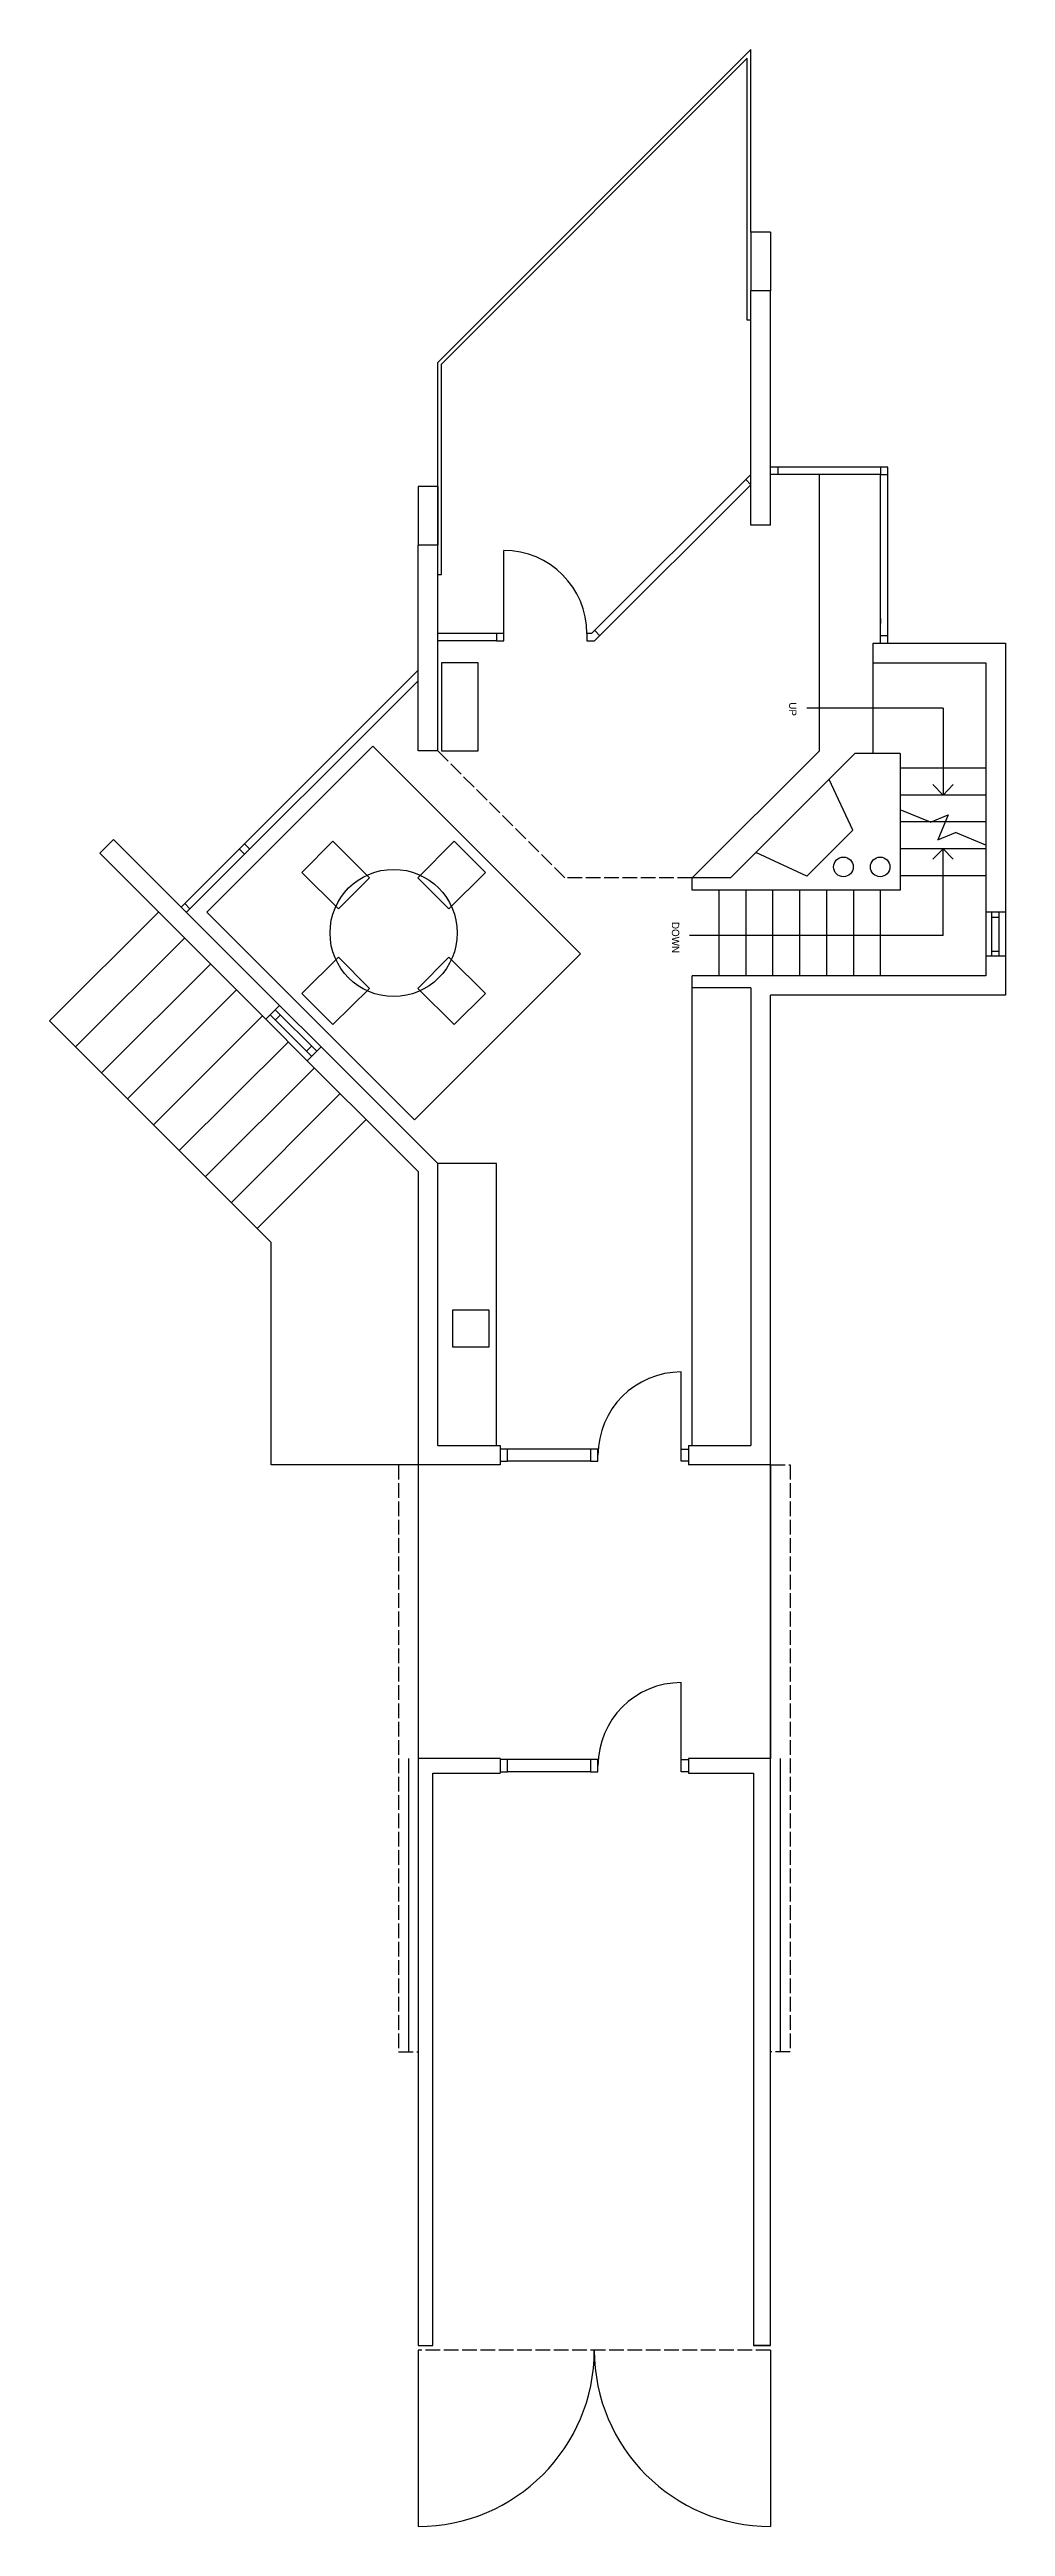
# Model space of a CAD drawing. Header units: inches. Extents: x -16659 to 2747, y 141 to 7454.
# Drawn here: x 2130 to 2521, y 1501 to 2514 of the extents above; entities that cross this region are included whole.
import ezdxf

# ---------------------------------------------------------------- set-up
doc = ezdxf.new("R2010")
doc.units = ezdxf.units.IN
doc.header["$LTSCALE"] = 0.5
doc.header["$MEASUREMENT"] = 0
doc.linetypes.add('ACAD_ISO02W100', pattern=[15, 12, -3])
doc.layers.get('0').update_dxf_attribs({"color": 253})
for name, color, linetype in [('A-doors', 254, 'Continuous'), ('A-Elev-South', 7, 'Continuous'), ('A-furniture', 33, 'Continuous'), ('A-glazing', 252, 'Continuous'), ('A-millwork', 252, 'Continuous'), ('A-soffit', 251, 'ACAD_ISO02W100'), ('A-stairs', 252, 'Continuous'), ('A-text', 254, 'Continuous'), ('A-walls', 7, 'Continuous')]:
    doc.layers.add(name, color=color, linetype=linetype)

msp = doc.modelspace()

# ---------------------------------------------------------------- texts
at = {"layer": 'A-text'}
for s, p in [('UP', (2432.7, 2247.2)), ('DOWN', (2384.8, 2157.4))]:
    msp.add_text(s, height=3, rotation=270, dxfattribs=at).set_placement(p)

# ---------------------------------------------------------------- linework, layer by layer
for p, q in [((2281.1, 1935.4), (2281.1, 1815.4)), ((2425.1, 1815.4), (2425.1, 1935.4)), ((2425.1, 1935.4), (2425.1, 1815.4))]:
    msp.add_line(p, q)
at = {"layer": 'A-doors'}
for p, q in [((2316.1, 2275.3), (2316.1, 2309.3)), ((2316.1, 2275.3), (2313.1, 2275.3)), ((2313.1, 2275.3), (2313.1, 2272.3)), ((2313.1, 2272.3), (2316.1, 2272.3)), ((2316.1, 2272.3), (2316.1, 2275.3)), ((2352, 2275.3), (2350.1, 2275.3)), ((2350.1, 2275.3), (2350.1, 2272.3)), ((2350.1, 2272.3), (2353.2, 2272.3)), ((2388.6, 1939.4), (2388.6, 1973.4)), ((2317.6, 1941.9), (2314.6, 1941.9)), ((2314.6, 1941.9), (2314.6, 1936.9)), ((2314.6, 1936.9), (2317.6, 1936.9)), ((2317.6, 1936.9), (2317.6, 1941.9)), ((2354.6, 1941.9), (2351.6, 1941.9)), ((2351.6, 1941.9), (2351.6, 1936.9)), ((2351.6, 1936.9), (2354.6, 1936.9)), ((2354.6, 1936.9), (2354.6, 1941.9)), ((2388.6, 1941.9), (2391.6, 1941.9)), ((2388.6, 1936.9), (2388.6, 1941.9)), ((2391.6, 1936.9), (2388.6, 1936.9)), ((2391.6, 1941.9), (2391.6, 1936.9)), ((2388.6, 1812.4), (2388.6, 1846.4)), ((2277.1, 1815.4), (2277.1, 1695.4)), ((2317.6, 1814.9), (2314.6, 1814.9)), ((2314.6, 1814.9), (2314.6, 1809.9)), ((2317.6, 1809.9), (2317.6, 1814.9)), ((2351.6, 1814.9), (2317.6, 1814.9)), ((2354.6, 1814.9), (2351.6, 1814.9)), ((2351.6, 1814.9), (2351.6, 1809.9)), ((2354.6, 1809.9), (2354.6, 1814.9)), ((2388.6, 1814.9), (2391.6, 1814.9)), ((2388.6, 1809.9), (2388.6, 1814.9)), ((2391.6, 1814.9), (2391.6, 1809.9)), ((2429.1, 1815.4), (2429.1, 1695.4)), ((2314.6, 1809.9), (2317.6, 1809.9)), ((2351.6, 1809.9), (2317.6, 1809.9)), ((2351.6, 1809.9), (2354.6, 1809.9)), ((2391.6, 1809.9), (2388.6, 1809.9)), ((2281.1, 1573.4), (2281.1, 1501.4)), ((2425.1, 1573.4), (2425.1, 1501.4))]:
    msp.add_line(p, q, dxfattribs=at)
for centre, radius, start, end in [((2316.1, 2275.3), 34, 0, 90), ((2388.6, 1939.4), 34, 90, 180), ((2388.6, 1812.4), 34, 90, 180), ((2281.1, 1573.4), 72, 270, 0), ((2425.1, 1573.4), 72, 180, 270)]:
    msp.add_arc(centre, radius, start, end, dxfattribs=at)
at = {"layer": 'A-Elev-South', "color": 253}
for p, q in [((2417.1, 2439.4), (2417.1, 2415.4)), ((2425.1, 2439.4), (2425.1, 2415.4)), ((2281.1, 2335.4), (2281.1, 2311.4)), ((2289.1, 2335.4), (2289.1, 2311.4)), ((2289.1, 2299.4), (2290.6, 2299.4)), ((2175, 2161.4), (2130.5, 2116.9)), ((2185.6, 2150.8), (2141.1, 2106.3)), ((2196.3, 2140.2), (2151.7, 2095.7)), ((2206.9, 2129.6), (2162.3, 2085.1)), ((2221.1, 2026.3), (2130.5, 2116.9)), ((2217.5, 2119), (2172.9, 2074.5)), ((2228.1, 2108.4), (2183.5, 2063.9)), ((2238.7, 2097.8), (2194.1, 2053.2)), ((2249.3, 2087.2), (2204.7, 2042.6)), ((2259.9, 2076.6), (2215.3, 2032)), ((2221.1, 1935.4), (2221.1, 2026.3)), ((2281.1, 1935.4), (2221.1, 1935.4))]:
    msp.add_line(p, q, dxfattribs=at)
at = {"layer": 'A-Elev-South', "color": 7}
for p, q in [((2156.6, 2191.1), (2151, 2185.5)), ((2151, 2185.5), (2218.9, 2117.6))]:
    msp.add_line(p, q, dxfattribs=at)
at = {"layer": 'A-furniture'}
for points in [[(2305.6, 2263.4), (2290.6, 2263.4), (2290.6, 2227.4), (2305.6, 2227.4), (2305.6, 2263.4)], [(2248.5, 2162.8), (2233.6, 2177.6), (2246.3, 2190.4), (2261.2, 2175.5), (2248.5, 2162.8)], [(2293.7, 2162.8), (2308.6, 2177.6), (2295.8, 2190.4), (2281, 2175.5), (2293.7, 2162.8)], [(2261.2, 2130.2), (2246.3, 2115.4), (2233.6, 2128.1), (2248.5, 2143), (2261.2, 2130.2)], [(2281, 2130.2), (2295.8, 2115.4), (2308.6, 2128.1), (2293.7, 2143), (2281, 2130.2)]]:
    msp.add_lwpolyline(points, dxfattribs=at)
msp.add_lwpolyline([(2262.6, 2229.2), (2194.7, 2161.4), (2279.6, 2076.5), (2347.5, 2144.4)], close=True, dxfattribs=at)
msp.add_circle((2271.1, 2152.9), 26, dxfattribs=at)
at = {"layer": 'A-glazing'}
for p, q in [((2352, 2275.3), (2417.1, 2340.4)), ((2470.1, 2343.4), (2425.1, 2343.4)), ((2470.1, 2340.4), (2425.1, 2340.4)), ((2428.1, 2343.4), (2428.1, 2340.4)), ((2473.1, 2343.4), (2470.1, 2343.4)), ((2470.1, 2343.4), (2470.1, 2340.4)), ((2470.1, 2340.4), (2473.1, 2340.4)), ((2470.1, 2271.4), (2470.1, 2340.4)), ((2473.1, 2271.4), (2473.1, 2343.4)), ((2353.2, 2272.3), (2417.1, 2336.1)), ((2417.1, 2336.1), (2415, 2338.3)), ((2470.1, 2281.4), (2470.1, 2279.4)), ((2473.1, 2279.4), (2473.1, 2281.4)), ((2313.1, 2272.3), (2289.1, 2272.3)), ((2313.1, 2275.3), (2290.6, 2275.3)), ((2355.4, 2274.4), (2353.3, 2276.5)), ((2473.1, 2274.4), (2470.1, 2274.4)), ((2184.3, 2163.5), (2281.1, 2260.3)), ((2186.4, 2161.4), (2281.1, 2256)), ((2210.2, 2189.4), (2212.3, 2187.2)), ((2208.1, 2187.2), (2210.2, 2185.1)), ((2185.7, 2164.9), (2187.8, 2162.8)), ((2515.6, 2143.4), (2515.6, 2161.4)), ((2515.6, 2159.4), (2518.6, 2159.4)), ((2518.6, 2143.4), (2518.6, 2161.4)), ((2515.6, 2145.4), (2518.6, 2145.4)), ((2222.7, 2121.5), (2239.7, 2104.5)), ((2222.7, 2117.3), (2224.9, 2119.4)), ((2212.5, 2114), (2214.6, 2116.2)), ((2235.5, 2104.5), (2237.6, 2106.7)), ((2351.6, 1941.9), (2317.6, 1941.9)), ((2351.6, 1936.9), (2317.6, 1936.9))]:
    msp.add_line(p, q, dxfattribs=at)
at = {"layer": 'A-glazing', "color": 253}
for p, q in [((2218.9, 2117.6), (2235.8, 2100.6)), ((2220.6, 2119.4), (2237.6, 2102.4)), ((2224.5, 2123.3), (2241.5, 2106.3))]:
    msp.add_line(p, q, dxfattribs=at)
at = {"layer": 'A-millwork'}
for p, q in [((2289.1, 2386.1), (2417.1, 2514.1)), ((2417.1, 2439.4), (2417.1, 2514.1)), ((2290.6, 2385.5), (2415.6, 2510.5)), ((2415.6, 2403.4), (2415.6, 2510.5)), ((2417.1, 2403.4), (2415.6, 2403.4)), ((2289.1, 2311.4), (2289.1, 2386.1)), ((2290.6, 2299.4), (2290.6, 2385.5)), ((2290.6, 2275.4), (2289.1, 2275.4)), ((2290.6, 2275.4), (2289.1, 2275.4)), ((2393.1, 1943.4), (2393.1, 2130.4)), ((2313.1, 2058.7), (2289.1, 2058.7)), ((2313.1, 1943.4), (2313.1, 2058.7)), ((2295.1, 1998.7), (2295.1, 1983.7)), ((2310.1, 1998.7), (2295.1, 1998.7)), ((2310.1, 1983.7), (2310.1, 1998.7)), ((2295.1, 1983.7), (2310.1, 1983.7))]:
    msp.add_line(p, q, dxfattribs=at)
at = {"layer": 'A-soffit'}
for p, q in [((2289.1, 2227.4), (2341.1, 2175.4)), ((2393.1, 2175.4), (2341.1, 2175.4)), ((2273.1, 1935.4), (2273.1, 1695.4)), ((2281.1, 1935.4), (2273.1, 1935.4)), ((2425.1, 1935.4), (2433.1, 1935.4)), ((2433.1, 1935.4), (2433.1, 1695.4)), ((2273.1, 1695.4), (2281.1, 1695.4)), ((2433.1, 1695.4), (2425.1, 1695.4)), ((2425.1, 1573.4), (2281.1, 1573.4))]:
    msp.add_line(p, q, dxfattribs=at)
at = {"layer": 'A-stairs'}
for p, q in [((2445.1, 2227.4), (2445.1, 2340.4)), ((2467.1, 2226.3), (2467.1, 2263.4)), ((2393.1, 2175.4), (2445.1, 2227.4)), ((2513.1, 2220.3), (2478.1, 2220.3)), ((2513.1, 2209.3), (2478.1, 2209.3)), ((2490.5, 2198.2), (2478.1, 2203.3)), ((2513.1, 2198.3), (2478.1, 2198.3)), ((2490.5, 2198.2), (2497.7, 2201.2)), ((2497.7, 2201.2), (2493.5, 2191)), ((2493.5, 2191), (2500.7, 2194)), ((2513.1, 2188.8), (2500.7, 2194)), ((2513.1, 2187.3), (2478.1, 2187.3)), ((2404.1, 2135.4), (2404.1, 2170.4)), ((2415.1, 2135.4), (2415.1, 2170.4)), ((2426.1, 2135.4), (2426.1, 2170.4)), ((2437.1, 2135.4), (2437.1, 2170.4)), ((2448.1, 2135.4), (2448.1, 2170.4)), ((2459.1, 2135.4), (2459.1, 2170.4)), ((2470.1, 2135.4), (2470.1, 2170.4)), ((2513.1, 2176.3), (2478.1, 2176.3))]:
    msp.add_line(p, q, dxfattribs=at)
at = {"layer": 'A-text'}
for p, q in [((2495.6, 2244.8), (2439.9, 2244.8)), ((2495.6, 2244.8), (2495.6, 2209.3)), ((2495.6, 2209.3), (2491.4, 2213.6)), ((2495.6, 2209.3), (2499.8, 2213.6)), ((2495.6, 2187.3), (2491.4, 2183.1)), ((2495.6, 2151.8), (2495.6, 2187.3)), ((2495.6, 2187.3), (2499.8, 2183.1)), ((2495.6, 2151.8), (2392, 2151.8))]:
    msp.add_line(p, q, dxfattribs=at)
at = {"layer": 'A-walls', "color": 253}
for p, q in [((2425.1, 2439.4), (2417.1, 2439.4)), ((2289.1, 2335.4), (2281.1, 2335.4)), ((2513.1, 2161.4), (2513.1, 2143.4)), ((2521.1, 2161.4), (2521.1, 2143.4))]:
    msp.add_line(p, q, dxfattribs=at)
at = {"layer": 'A-walls'}
for p, q in [((2417.1, 2319.6), (2417.1, 2415.4)), ((2425.1, 2415.4), (2417.1, 2415.4)), ((2425.1, 2319.6), (2425.1, 2415.4)), ((2425.1, 2319.6), (2417.1, 2319.6)), ((2289.1, 2311.4), (2281.1, 2311.4)), ((2281.1, 2227.4), (2281.1, 2311.4)), ((2289.1, 2227.4), (2289.1, 2311.4)), ((2467.1, 2271.4), (2521.1, 2271.4)), ((2467.1, 2263.4), (2467.1, 2271.4)), ((2521.1, 2271.4), (2521.1, 2161.4)), ((2467.1, 2263.4), (2513.1, 2263.4)), ((2513.1, 2263.4), (2513.1, 2161.4)), ((2289.1, 2227.4), (2281.1, 2227.4)), ((2449.1, 2215.8), (2459.6, 2226.3)), ((2478.1, 2226.3), (2459.6, 2226.3)), ((2478.1, 2226.3), (2478.1, 2170.4)), ((2449.1, 2215.8), (2419.1, 2185.8)), ((2458.7, 2194.9), (2449, 2215.7)), ((2156.6, 2191.1), (2224.5, 2123.3)), ((2439.9, 2176.1), (2458.7, 2194.9)), ((2408.7, 2175.4), (2419.1, 2185.8)), ((2439.9, 2176.1), (2419.1, 2185.8)), ((2393.1, 2170.4), (2393.1, 2175.4)), ((2408.7, 2175.4), (2393.1, 2175.4)), ((2478.1, 2170.4), (2393.1, 2170.4)), ((2521.1, 2161.4), (2513.1, 2161.4)), ((2513.1, 2143.4), (2513.1, 2135.4)), ((2521.1, 2143.4), (2513.1, 2143.4)), ((2521.1, 2143.4), (2521.1, 2127.4)), ((2513.1, 2135.4), (2393.1, 2135.4)), ((2393.1, 2130.4), (2393.1, 2135.4)), ((2417.1, 2130.4), (2393.1, 2130.4)), ((2417.1, 2130.4), (2417.1, 1943.4)), ((2425.1, 1935.4), (2425.1, 2127.4)), ((2521.1, 2127.4), (2425.1, 2127.4)), ((2218.9, 2117.6), (2224.5, 2123.3)), ((2235.8, 2100.6), (2241.5, 2106.3)), ((2269.8, 2066.7), (2235.8, 2100.6)), ((2241.5, 2106.3), (2289.1, 2058.7)), ((2281.1, 2055.4), (2269.8, 2066.7)), ((2289.1, 1943.4), (2289.1, 2058.7)), ((2281.1, 2055.4), (2281.1, 1935.4)), ((2314.6, 1935.4), (2281.1, 1935.4)), ((2289.1, 1943.4), (2314.6, 1943.4)), ((2314.6, 1943.4), (2314.6, 1935.4)), ((2391.6, 1943.4), (2391.6, 1935.4)), ((2391.6, 1943.4), (2417.1, 1943.4)), ((2425.1, 1935.4), (2391.6, 1935.4)), ((2281.1, 1815.4), (2281.1, 1575.4)), ((2314.6, 1815.4), (2281.1, 1815.4)), ((2314.6, 1815.4), (2314.6, 1809.4)), ((2391.6, 1815.4), (2391.6, 1809.4)), ((2425.1, 1815.4), (2391.6, 1815.4)), ((2425.1, 1575.4), (2425.1, 1815.4)), ((2287.1, 1575.4), (2287.1, 1809.4)), ((2287.1, 1809.4), (2314.6, 1809.4)), ((2391.6, 1809.4), (2418.1, 1809.4)), ((2418.1, 1809.4), (2418.1, 1575.4)), ((2281.1, 1575.4), (2287.1, 1575.4)), ((2425.1, 1575.4), (2418.1, 1575.4)), ((2418.1, 1575.4), (2425.1, 1575.4))]:
    msp.add_line(p, q, dxfattribs=at)
for centre in [(2454.9, 2179.9), (2469.9, 2179.9)]:
    msp.add_circle(centre, 4, dxfattribs=at)

msp.set_redraw_order([(e.dxf.handle, doc.entitydb.next_handle()) for e in msp.query("TEXT MTEXT ATTDEF DIMENSION ARC_DIMENSION")])  # texts and dimensions are drawn at this point

doc.saveas('drawing.dxf')
